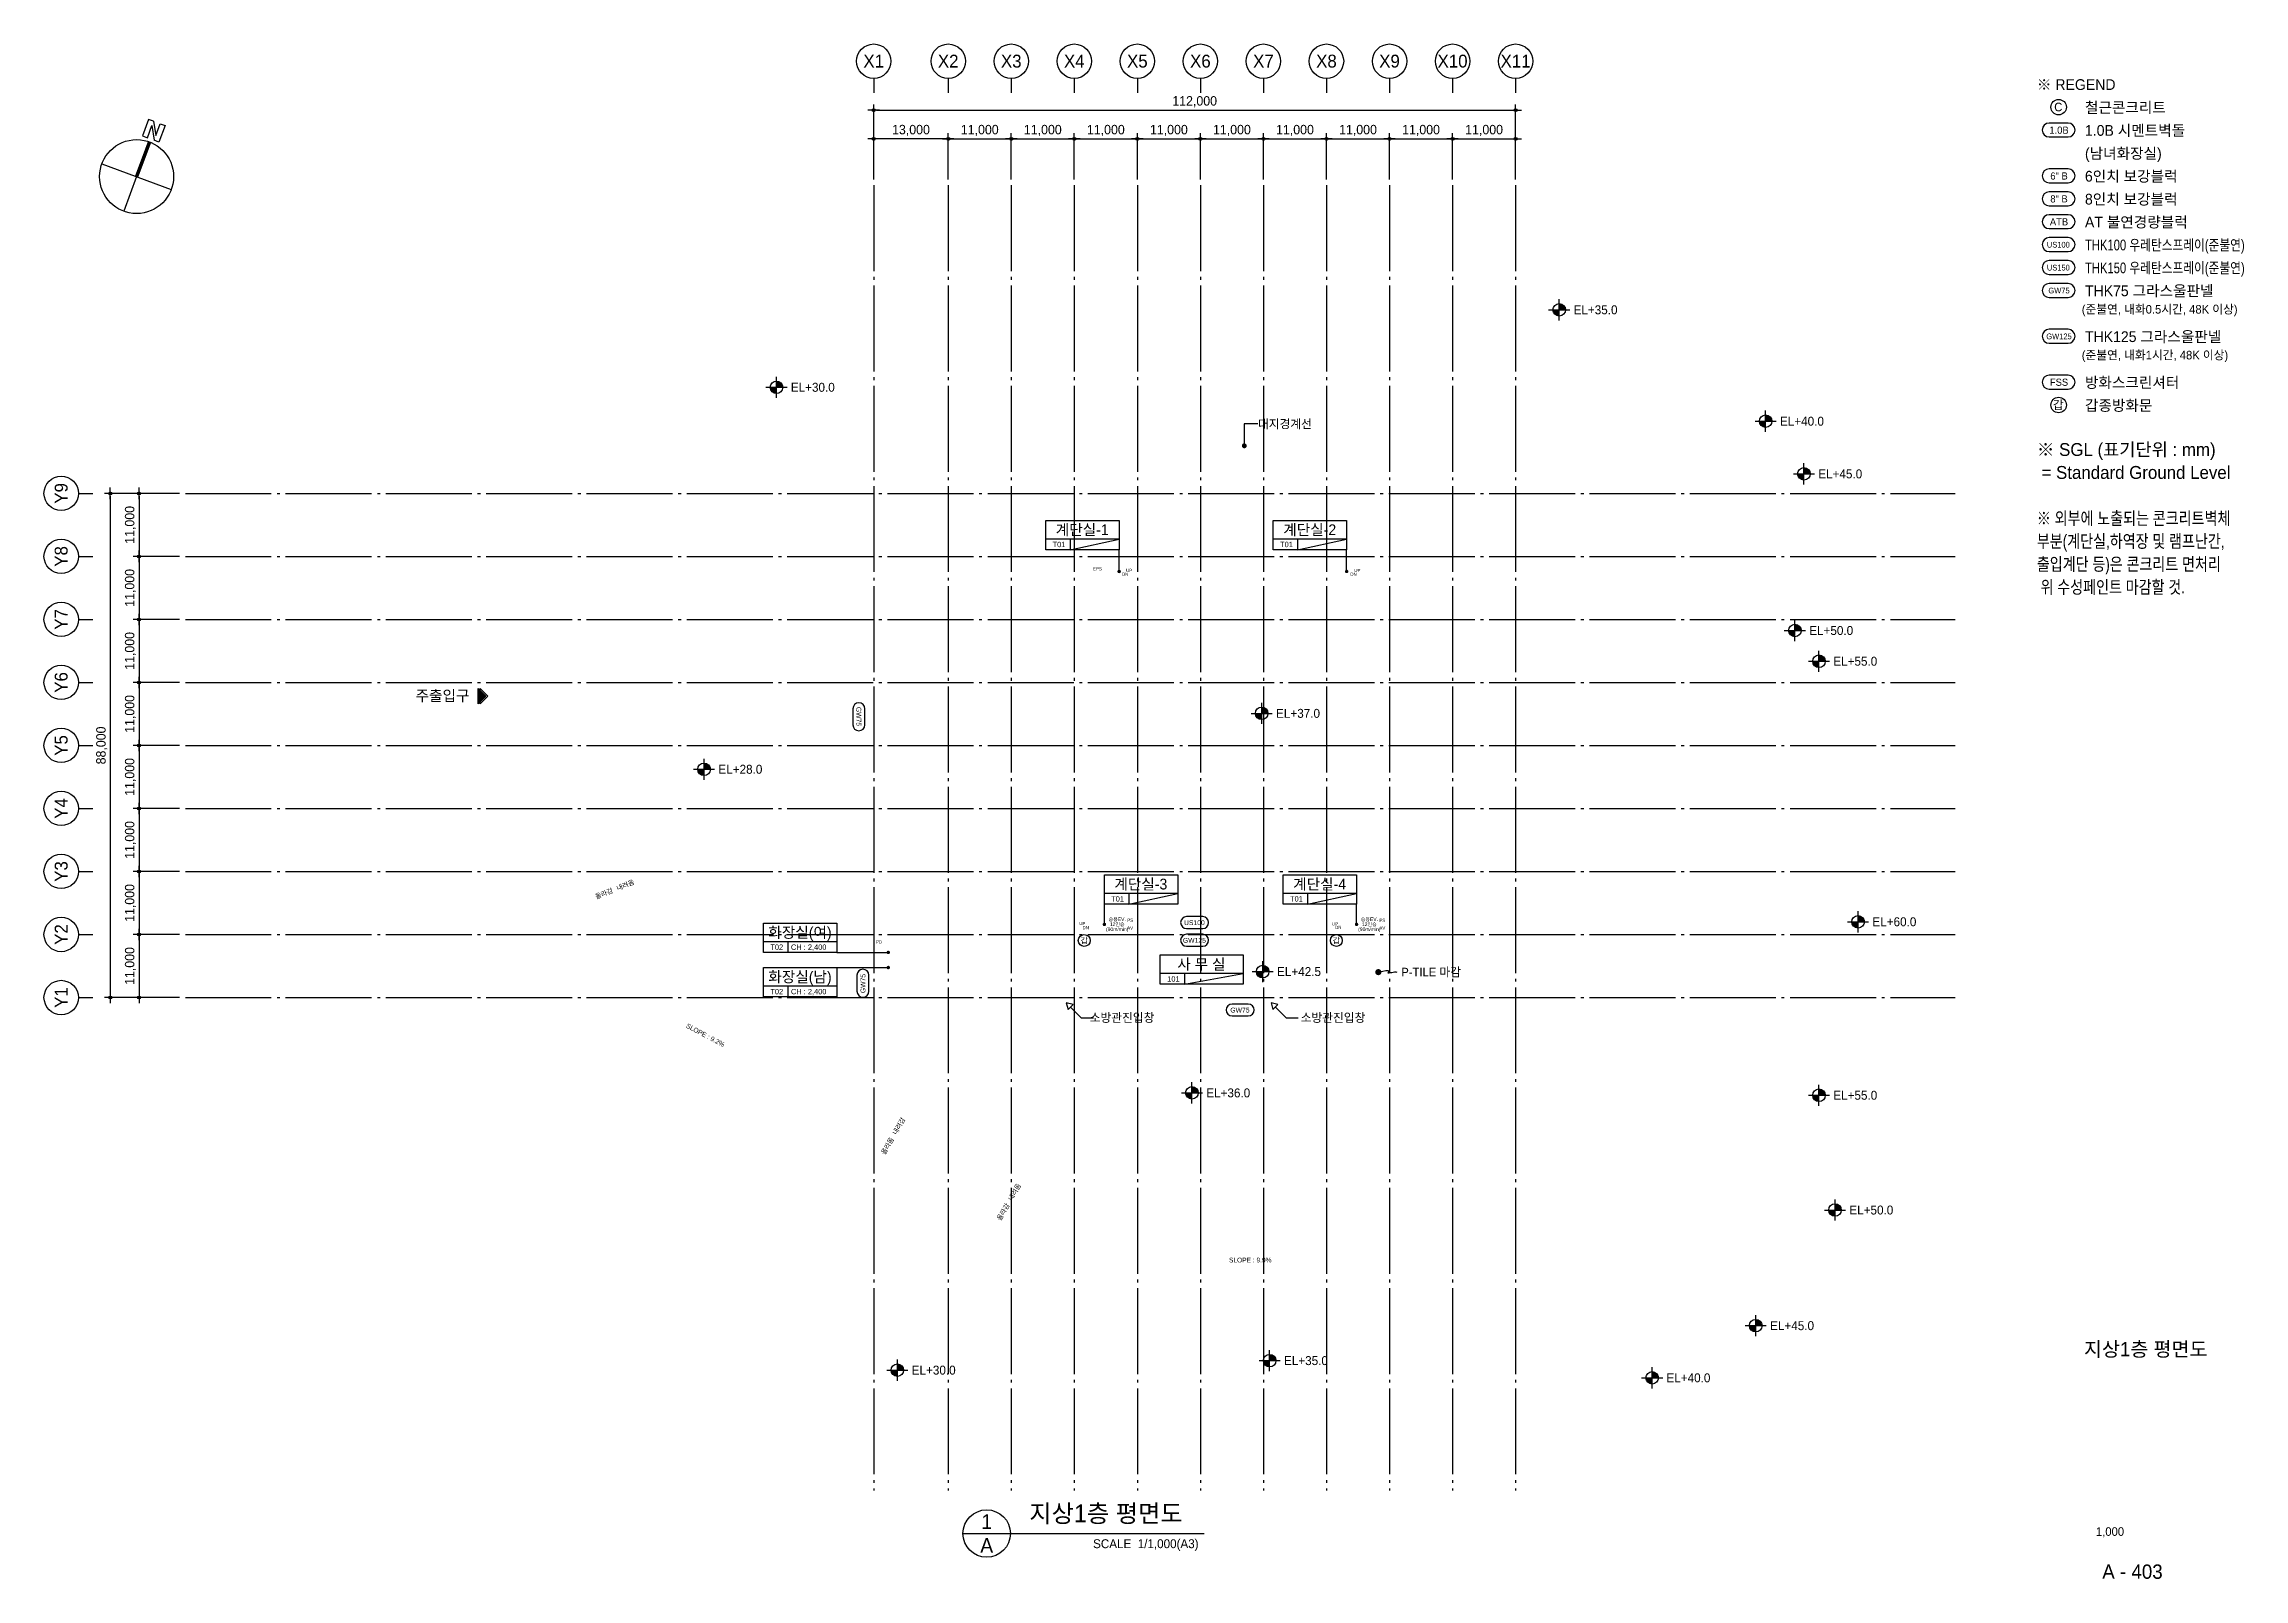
# Model space of a CAD drawing. Header units: millimetres. Extents: x 252735598 to 255219468, y 503852592 to 504847014.
# Drawn here: x 253575598 to 253959468, y 504282078 to 504550014 of the extents above; entities that cross this region are included whole.
import ezdxf
from ezdxf.enums import TextEntityAlignment as Align

# ---------------------------------------------------------------- set-up
doc = ezdxf.new("R2010")
doc.units = ezdxf.units.MM
doc.linetypes.add('CEN', pattern=[35, 30, -2, 1, -2])
for name, color, linetype in [('4A.TEC CEN', 1, 'CEN'), ('4A.TEC DIM', 7, 'Continuous'), ('4A.TEC FORM-TEXT', 3, 'Continuous'), ('4A.TEC TEXT', 7, 'Continuous'), ('4A.TEC TEXT 1', 3, 'Continuous'), ('4A.TEC TEXT 2', 3, 'Continuous'), ('4A.TEC 심볼', 7, 'Continuous'), ('㈜SE&C TEXT', 7, 'Continuous'), ('㈜SE&C TEXT 1', 3, 'Continuous'), ('㈜SE&C 심볼', 7, 'Continuous')]:
    doc.layers.add(name, color=color, linetype=linetype)
doc.styles.add('돋움', font='')
doc.styles.get('돋움').set_extended_font_data('돋움')
doc.dimstyles.new('DIM_600(외부치수)', dxfattribs={"dimscale": 400, "dimtxt": 3.3, "dimasz": 1, "dimexe": 2, "dimexo": 2, "dimgap": 1, "dimtad": 1, "dimdec": 0, "dimdsep": 46, "dimlunit": 6, "dimtxsty": '돋움', "dimblk1": 'DIMDOT', "dimblk2": 'DIMDOT', "dimsah": 1, "dimcen": 2.5, "dimdle": 1.5, "dimclrd": 8, "dimclre": 8, "dimclrt": 3, "dimadec": 0, "dimazin": 0, "dimtfac": 1, "dimtdec": 0, "dimtix": 1, "dimtmove": 2, "dimatfit": 3, "dimldrblk": 'DIMDOT', "dimfxl": 1, "dimtvp": 1, "dimtolj": 1, "dimtzin": 0, "dimarcsym": 0})

msp = doc.modelspace()

# ---------------------------------------------------------------- texts
at = {"layer": '4A.TEC FORM-TEXT', "style": '돋움'}
msp.add_text('A - 403', height=2500, dxfattribs=at).set_placement((253940011.2, 504282113.5, 3333.3), align=Align.CENTER)
at = {"layer": '4A.TEC TEXT', "style": '돋움'}
for s, p in [('대지경계선', (253787421.2, 504483688.1, 3332.9)), ('P-TILE 마감', (253812429.1, 504388009.5)), ('소방관진입창', (253758057.4, 504380060)), ('소방관진입창', (253794870, 504380060))]:
    msp.add_text(s, height=1500, dxfattribs=at).set_placement(p, align=Align.MIDDLE_LEFT)
at = {"layer": '4A.TEC TEXT', "color": 3, "style": '돋움'}
for s, height, p in [('T01', 937.5, (253752701.1, 504462654.3, -1666.7)), ('계단실-1', 1875, (253756754.2, 504465227, -1666.7)), ('T01', 937.5, (253792397, 504462654.3, -1666.7)), ('계단실-2', 1875, (253796450.1, 504465227, -1666.7)), ('계단실-3', 1875, (253766977.4, 504403370.8, 1250)), ('계단실-4', 1875, (253798177.5, 504403370.8, 1250)), ('T01', 937.5, (253762924.3, 504400798.1, 1250)), ('T01', 937.5, (253794124.4, 504400798.1, 1250)), ('화장실(여)', 1875, (253707505.6, 504394939.7, 33344.4)), ('T02', 937.5, (253703452.5, 504392367, 33344.4)), ('사 무 실', 1875, (253777553.7, 504389389.6)), ('화장실(남)', 1875, (253707505.6, 504387183, 33344.4)), ('101', 937.5, (253772667.3, 504386816.9)), ('T02', 937.5, (253703452.5, 504384610.2, 33344.4))]:
    msp.add_text(s, height=height, dxfattribs=at).set_placement(p, align=Align.MIDDLE_CENTER)
at = {"layer": '4A.TEC TEXT', "style": '돋움'}
for s, height, p in [('주출입구', 1875, (253645142.3, 504436262.2, -1666.7)), ('갑', 1036.9, (253757092.3, 504393504.1, 1250)), ('갑', 1036.9, (253801092.3, 504393504.1, 1250))]:
    msp.add_text(s, height=height, dxfattribs=at).set_placement(p, align=Align.MIDDLE_CENTER)
for rotation, p in [(270, (253717764.8, 504432621.3, 5000)), (90, (253718498.5, 504386023.2))]:
    msp.add_text('GW75', height=855.48, rotation=rotation, dxfattribs=at).set_placement(p, align=Align.MIDDLE)
for s, p in [('GW125', (253776328.4, 504393553.4)), ('US100', (253776328.4, 504396647)), ('GW75', (253784273, 504381383.8, -0.4))]:
    msp.add_text(s, height=855.48, dxfattribs=at).set_placement(p, align=Align.MIDDLE)
at = {"layer": '4A.TEC TEXT', "color": 3, "style": '돋움'}
for p in [(253705934.3, 504392367, 33344.4), (253705934.3, 504384610.2, 33344.4)]:
    msp.add_text('CH : 2,400', height=937.5, dxfattribs=at).set_placement(p, align=Align.MIDDLE_LEFT)
at = {"layer": '4A.TEC TEXT 2', "style": '돋움'}
for s, height, p in [('지상1층 평면도', 2500, (253942320, 504320949.1, 3333.3)), ('1,000', 1500, (253936091.3, 504289613.4, 3333.3))]:
    msp.add_text(s, height=height, dxfattribs=at).set_placement(p, align=Align.CENTER)
at = {"layer": '4A.TEC TEXT 2', "color": 3, "style": '돋움'}
msp.add_text('지상1층 평면도', height=3105, dxfattribs=at).set_placement((253747516.7, 504291049.2, 3333.3), align=Align.BOTTOM_LEFT)
for s, p in [('1', (253740087.8, 504292084.2, 3333.3)), ('A', (253740087.8, 504287944.2, 3333.3))]:
    msp.add_text(s, height=2587.5, dxfattribs=at).set_placement(p, align=Align.MIDDLE)
msp.add_text('SCALE  1/1,000(A3)', height=1552.5, dxfattribs=at).set_placement((253777052.2, 504286997.8, 3333.3), align=Align.BOTTOM_RIGHT)
at = {"layer": '㈜SE&C TEXT', "style": '돋움'}
for s, height, rotation, p in [('EPS', 555.56, 359.993476, (253759396.7, 504458407.3, -5000)), ('DN', 555.56, 0.006524, (253764233.5, 504457466.9, -7916.7)), ('UP', 555.56, 0.006524, (253764941.8, 504458128.6, -7916.2)), ('DN', 555.56, 359.993476, (253804092.8, 504457471.9, -7916.7)), ('UP', 555.56, 359.993476, (253804766.6, 504458118, -7916.7)), ('UP', 555.56, 359.993476, (253756773.6, 504396498.3, -5000)), ('DN', 555.56, 359.993476, (253757362, 504395770.7, -5000)), ('(90m/min)', 625, 0.006524, (253762856.1, 504395488.8, -9166.7)), ('승용EV.', 625, 0.006524, (253762856.1, 504397238.8, -9166.7)), ('12인승', 625, 0.006524, (253762856.1, 504396363.8, -9166.7)), ('AV', 555.56, 359.993476, (253765119.2, 504395702.3, -2916.7)), ('PS', 555.56, 359.993476, (253765119.2, 504397064.8, -5000)), ('UP', 555.56, 359.993476, (253800864.7, 504396437.5, -5000)), ('DN', 555.56, 359.993476, (253801441.6, 504395817.1, -5000)), ('(90m/min)', 625, 0.006524, (253806856.1, 504395488.8, -9166.7)), ('승용EV.', 625, 0.006524, (253806856.1, 504397238.8, -9166.7)), ('12인승', 625, 0.006524, (253806856.1, 504396363.8, -9166.7)), ('AV', 555.56, 359.993476, (253809119.2, 504395702.3, -2916.7)), ('PS', 555.56, 359.993476, (253809119.2, 504397064.8, -5000)), ('PD', 555.56, 359.993476, (253721294.2, 504393277.3, 48229.1))]:
    msp.add_text(s, height=height, rotation=rotation, dxfattribs=at).set_placement(p, align=Align.MIDDLE_CENTER)
at = {"layer": '㈜SE&C TEXT 1', "style": '돋움'}
for s, height, rotation, p in [('올라감', 833.33, 21.657146, (253673320, 504401730)), ('내려옴', 833.33, 21.657146, (253677037.6, 504403206.2, -1666.7)), ('SLOPE : 9.2%', 833.333, 332, (253691007.6, 504377002.1, -0.4)), ('내려감', 833.33, 60.173414, (253724753.6, 504361143.6, -6667.1)), ('올라옴', 833.33, 60.173414, (253722769.7, 504357670.3, -5000.4)), ('내려옴', 833.33, 60.173414, (253744943.9, 504349633.4, -1666.7)), ('올라감', 833.33, 60.173414, (253742960, 504346160))]:
    msp.add_text(s, height=height, rotation=rotation, dxfattribs=at).set_placement(p, align=Align.MIDDLE_CENTER)
msp.add_text('SLOPE : 9.9%', height=833.333, dxfattribs=at).set_placement((253786073.4, 504337751.3, -5000.4), align=Align.MIDDLE_CENTER)

# ---------------------------------------------------------------- blocks, each defined once
blk = doc.blocks.new('a4w')
at = {"layer": '4A.TEC 심볼'}
for points in [[(-19898, 7460444), (-21873, 7460444, 1), (-21873, 7458989), (-19898, 7458989, 1)], [(-19898, 7455644), (-21873, 7455644, 1), (-21873, 7454189), (-19898, 7454189, 1)], [(-19898, 7453244), (-21873, 7453244, 1), (-21873, 7451789), (-19898, 7451789, 1)], [(-19898, 7450844), (-21873, 7450844, 1), (-21873, 7449389), (-19898, 7449389, 1)], [(-19898, 7448444), (-21873, 7448444, 1), (-21873, 7446989), (-19898, 7446989, 1)], [(-19898, 7446044), (-21873, 7446044, 1), (-21873, 7444589), (-19898, 7444589, 1)], [(-19898, 7443644), (-21873, 7443644, 1), (-21873, 7442189), (-19898, 7442189, 1)], [(-19898, 7438844), (-21873, 7438844, 1), (-21873, 7437389), (-19898, 7437389, 1)], [(-19898, 7434044), (-21873, 7434044, 1), (-21873, 7432589), (-19898, 7432589, 1)]]:
    blk.add_lwpolyline(points, format="xyb", close=True, dxfattribs=at)
for centre in [(-20886, 7462116), (-20886, 7430916)]:
    blk.add_circle(centre, 808, dxfattribs=at)
at = {"layer": '4A.TEC TEXT', "style": '돋움'}
for s, p in [('C', (-20923, 7462128)), ('갑', (-20923, 7430928))]:
    blk.add_text(s, height=900, dxfattribs=at).set_placement(p, align=Align.MIDDLE_CENTER)
for s, height, p in [('1.0B', 750, (-20845, 7459705)), ('6" B', 750, (-20845, 7454905)), ('8" B', 750, (-20845, 7452505)), ('ATB', 750, (-20845, 7450105)), ('US100', 600, (-20916, 7447705)), ('US150', 600, (-20916, 7445305)), ('GW75', 600, (-20845, 7442905)), ('GW125', 600, (-20845, 7438105)), ('FSS', 750, (-20845, 7433305))]:
    blk.add_text(s, height=height, dxfattribs=at).set_placement(p, align=Align.MIDDLE)
at = {"layer": '4A.TEC TEXT 2', "color": 3, "style": '돋움'}
for s, height, p in [('※ REGEND', 1125, (-23170, 7463576)), ('철근콘크리트', 1125, (-18130, 7461176)), ('1.0B 시멘트벽돌', 1125, (-18130, 7458776)), ('(남녀화장실)', 1125, (-18130, 7456376)), ('6인치 보강블럭', 1125, (-18130, 7453976)), ('8인치 보강블럭', 1125, (-18130, 7451576)), ('AT 불연경량블럭', 1125, (-18130, 7449176)), ('THK75 그라스울판넬', 1125, (-18130, 7441976)), ('(준불연, 내화0.5시간, 48K 이상)', 900, (-18466, 7440222)), ('THK125 그라스울판넬', 1125, (-18130, 7437176)), ('(준불연, 내화1시간, 48K 이상)', 900, (-18466, 7435422)), ('방화스크린셔터', 1125, (-18130, 7432376)), ('갑종방화문', 1125, (-18130, 7429976)), ('※ SGL (표기단위 : mm)', 1350, (-23170, 7425176)), (' = Standard Ground Level', 1350, (-23170, 7422776))]:
    blk.add_text(s, height=height, dxfattribs=at).set_placement(p, align=Align.BOTTOM_LEFT)
at = {"layer": '4A.TEC TEXT 2', "color": 3, "style": '돋움', "width": 0.8}
for s, height, p in [('THK100 우레탄스프레이(준불연)', 1125, (-18130, 7446776)), ('THK150 우레탄스프레이(준불연)', 1125, (-18130, 7444376)), ('※ 외부에 노출되는 콘크리트벽체', 1350, (-23170, 7417976)), ('부분(계단실,하역장 및 램프난간,', 1350, (-23170, 7415576)), ('출입계단 등)은 콘크리트 면처리', 1350, (-23170, 7413176)), (' 위 수성페인트 마감할 것.', 1350, (-23170, 7410776))]:
    blk.add_text(s, height=height, dxfattribs=at).set_placement(p, align=Align.BOTTOM_LEFT)
blk = doc.blocks.new('DIMDOT')
at = {"color": 0}
blk.add_line((-2, 0), (2, 0), dxfattribs=at)
for radius in [0.5, 0.25]:
    blk.add_circle((0, 0), radius, dxfattribs=at)
blk = doc.blocks.new('*D94')
at = {"layer": '4A.TEC DIM', "color": 8, "lineweight": -2, "transparency": 16777216}
for p, q in [((169308, -38163), (169308, -25069)), ((169808, -26069), (280808, -26069)), ((281308, -38163), (281308, -25069))]:
    blk.add_line(p, q, dxfattribs=at)
at = {"layer": 'Defpoints', "color": 0, "transparency": 16777216}
for p in [(281308, -26069), (169308, -39163), (281308, -39163)]:
    blk.add_point(p, dxfattribs=at)
at = {"layer": '4A.TEC DIM', "color": 8, "lineweight": -2, "transparency": 16777216, "xscale": 500, "yscale": 500, "zscale": 500, "rotation": 180}
blk.add_blockref('DIMDOT', (169308, -26069), dxfattribs=at)
at = {"layer": '4A.TEC DIM', "color": 8, "lineweight": -2, "transparency": 16777216, "xscale": 500, "yscale": 500, "zscale": 500}
blk.add_blockref('DIMDOT', (281308, -26069), dxfattribs=at)
at = {"layer": '4A.TEC DIM', "color": 3, "transparency": 16777216, "insert": (225308, -24584), "char_height": 1650, "attachment_point": 5, "style": '돋움'}
blk.add_mtext('\\A1;112,000', dxfattribs=at)
blk = doc.blocks.new('ccs122')
at = {"layer": '4A.TEC 심볼'}
blk.add_line((0, 8), (0, 3), dxfattribs=at)
blk.add_circle((0, 14), 6, dxfattribs=at)
at = {"layer": '4A.TEC TEXT 2', "color": 3, "style": '돋움'}
blk.add_attdef('NO', text='', height=4.5, dxfattribs=at).set_placement((-0.01, 14.02), align=Align.MIDDLE_CENTER)
blk = doc.blocks.new('*D95')
at = {"layer": '4A.TEC DIM', "color": 8, "lineweight": -2, "transparency": 16777216}
for p, q in [((48195, -103937), (40113, -103937)), ((41113, -104437), (41113, -114437)), ((48195, -114937), (40113, -114937))]:
    blk.add_line(p, q, dxfattribs=at)
at = {"layer": 'Defpoints', "color": 0, "transparency": 16777216}
for p in [(49195, -103937), (41113, -114937), (49195, -114937)]:
    blk.add_point(p, dxfattribs=at)
at = {"layer": '4A.TEC DIM', "color": 8, "lineweight": -2, "transparency": 16777216, "xscale": 500, "yscale": 500, "zscale": 500}
for p, rotation in [((41113, -103937), 90), ((41113, -114937), 270)]:
    blk.add_blockref('DIMDOT', p, dxfattribs=dict(at, rotation=rotation))
at = {"layer": '4A.TEC DIM', "color": 3, "transparency": 16777216, "insert": (39628, -109437), "char_height": 1650, "attachment_point": 5, "rotation": 90, "style": '돋움'}
blk.add_mtext('\\A1;11,000', dxfattribs=at)
blk = doc.blocks.new('*D96')
at = {"layer": '4A.TEC DIM', "color": 8, "lineweight": -2, "transparency": 16777216}
for p, q in [((48195, -92937), (35100, -92937)), ((36100, -93437), (36100, -180437)), ((48195, -180937), (35100, -180937))]:
    blk.add_line(p, q, dxfattribs=at)
at = {"layer": 'Defpoints', "color": 0, "transparency": 16777216}
for p in [(49195, -92937), (36100, -180937), (49195, -180937)]:
    blk.add_point(p, dxfattribs=at)
at = {"layer": '4A.TEC DIM', "color": 8, "lineweight": -2, "transparency": 16777216, "xscale": 500, "yscale": 500, "zscale": 500}
for p, rotation in [((36100, -92937), 90), ((36100, -180937), 270)]:
    blk.add_blockref('DIMDOT', p, dxfattribs=dict(at, rotation=rotation))
at = {"layer": '4A.TEC DIM', "color": 3, "transparency": 16777216, "insert": (34615, -136937), "char_height": 1650, "attachment_point": 5, "rotation": 90, "style": '돋움'}
blk.add_mtext('\\A1;88,000', dxfattribs=at)
blk = doc.blocks.new('*D97')
at = {"layer": '4A.TEC DIM', "color": 8, "lineweight": -2, "transparency": 16777216}
for p, q in [((48195, -169937), (40113, -169937)), ((41113, -170437), (41113, -180437)), ((48195, -180937), (40113, -180937))]:
    blk.add_line(p, q, dxfattribs=at)
at = {"layer": 'Defpoints', "color": 0, "transparency": 16777216}
for p in [(49195, -169937), (41113, -180937), (49195, -180937)]:
    blk.add_point(p, dxfattribs=at)
at = {"layer": '4A.TEC DIM', "color": 8, "lineweight": -2, "transparency": 16777216, "xscale": 500, "yscale": 500, "zscale": 500}
for p, rotation in [((41113, -169937), 90), ((41113, -180937), 270)]:
    blk.add_blockref('DIMDOT', p, dxfattribs=dict(at, rotation=rotation))
at = {"layer": '4A.TEC DIM', "color": 3, "transparency": 16777216, "insert": (39628, -175437), "char_height": 1650, "attachment_point": 5, "rotation": 90, "style": '돋움'}
blk.add_mtext('\\A1;11,000', dxfattribs=at)
blk = doc.blocks.new('*D98')
at = {"layer": '4A.TEC DIM', "color": 8, "lineweight": -2, "transparency": 16777216}
for p, q in [((48195, -158937), (40113, -158937)), ((41113, -159437), (41113, -169437)), ((48195, -169937), (40113, -169937))]:
    blk.add_line(p, q, dxfattribs=at)
at = {"layer": 'Defpoints', "color": 0, "transparency": 16777216}
for p in [(49195, -158937), (41113, -169937), (49195, -169937)]:
    blk.add_point(p, dxfattribs=at)
at = {"layer": '4A.TEC DIM', "color": 8, "lineweight": -2, "transparency": 16777216, "xscale": 500, "yscale": 500, "zscale": 500}
for p, rotation in [((41113, -158937), 90), ((41113, -169937), 270)]:
    blk.add_blockref('DIMDOT', p, dxfattribs=dict(at, rotation=rotation))
at = {"layer": '4A.TEC DIM', "color": 3, "transparency": 16777216, "insert": (39628, -164437), "char_height": 1650, "attachment_point": 5, "rotation": 90, "style": '돋움'}
blk.add_mtext('\\A1;11,000', dxfattribs=at)
blk = doc.blocks.new('*D99')
at = {"layer": '4A.TEC DIM', "color": 8, "lineweight": -2, "transparency": 16777216}
for p, q in [((48195, -147937), (40113, -147937)), ((41113, -148437), (41113, -158437)), ((48195, -158937), (40113, -158937))]:
    blk.add_line(p, q, dxfattribs=at)
at = {"layer": 'Defpoints', "color": 0, "transparency": 16777216}
for p in [(49195, -147937), (41113, -158937), (49195, -158937)]:
    blk.add_point(p, dxfattribs=at)
at = {"layer": '4A.TEC DIM', "color": 8, "lineweight": -2, "transparency": 16777216, "xscale": 500, "yscale": 500, "zscale": 500}
for p, rotation in [((41113, -147937), 90), ((41113, -158937), 270)]:
    blk.add_blockref('DIMDOT', p, dxfattribs=dict(at, rotation=rotation))
at = {"layer": '4A.TEC DIM', "color": 3, "transparency": 16777216, "insert": (39628, -153437), "char_height": 1650, "attachment_point": 5, "rotation": 90, "style": '돋움'}
blk.add_mtext('\\A1;11,000', dxfattribs=at)
blk = doc.blocks.new('*D100')
at = {"layer": '4A.TEC DIM', "color": 8, "lineweight": -2, "transparency": 16777216}
for p, q in [((48195, -136937), (40113, -136937)), ((41113, -137437), (41113, -147437)), ((48195, -147937), (40113, -147937))]:
    blk.add_line(p, q, dxfattribs=at)
at = {"layer": 'Defpoints', "color": 0, "transparency": 16777216}
for p in [(49195, -136937), (41113, -147937), (49195, -147937)]:
    blk.add_point(p, dxfattribs=at)
at = {"layer": '4A.TEC DIM', "color": 8, "lineweight": -2, "transparency": 16777216, "xscale": 500, "yscale": 500, "zscale": 500}
for p, rotation in [((41113, -136937), 90), ((41113, -147937), 270)]:
    blk.add_blockref('DIMDOT', p, dxfattribs=dict(at, rotation=rotation))
at = {"layer": '4A.TEC DIM', "color": 3, "transparency": 16777216, "insert": (39628, -142437), "char_height": 1650, "attachment_point": 5, "rotation": 90, "style": '돋움'}
blk.add_mtext('\\A1;11,000', dxfattribs=at)
blk = doc.blocks.new('*D101')
at = {"layer": '4A.TEC DIM', "color": 8, "lineweight": -2, "transparency": 16777216}
for p, q in [((48195, -125937), (40113, -125937)), ((41113, -126437), (41113, -136437)), ((48195, -136937), (40113, -136937))]:
    blk.add_line(p, q, dxfattribs=at)
at = {"layer": 'Defpoints', "color": 0, "transparency": 16777216}
for p in [(49195, -125937), (41113, -136937), (49195, -136937)]:
    blk.add_point(p, dxfattribs=at)
at = {"layer": '4A.TEC DIM', "color": 8, "lineweight": -2, "transparency": 16777216, "xscale": 500, "yscale": 500, "zscale": 500}
for p, rotation in [((41113, -125937), 90), ((41113, -136937), 270)]:
    blk.add_blockref('DIMDOT', p, dxfattribs=dict(at, rotation=rotation))
at = {"layer": '4A.TEC DIM', "color": 3, "transparency": 16777216, "insert": (39628, -131437), "char_height": 1650, "attachment_point": 5, "rotation": 90, "style": '돋움'}
blk.add_mtext('\\A1;11,000', dxfattribs=at)
blk = doc.blocks.new('*D102')
at = {"layer": '4A.TEC DIM', "color": 8, "lineweight": -2, "transparency": 16777216}
for p, q in [((48195, -114937), (40113, -114937)), ((41113, -115437), (41113, -125437)), ((48195, -125937), (40113, -125937))]:
    blk.add_line(p, q, dxfattribs=at)
at = {"layer": 'Defpoints', "color": 0, "transparency": 16777216}
for p in [(49195, -114937), (41113, -125937), (49195, -125937)]:
    blk.add_point(p, dxfattribs=at)
at = {"layer": '4A.TEC DIM', "color": 8, "lineweight": -2, "transparency": 16777216, "xscale": 500, "yscale": 500, "zscale": 500}
for p, rotation in [((41113, -114937), 90), ((41113, -125937), 270)]:
    blk.add_blockref('DIMDOT', p, dxfattribs=dict(at, rotation=rotation))
at = {"layer": '4A.TEC DIM', "color": 3, "transparency": 16777216, "insert": (39628, -120437), "char_height": 1650, "attachment_point": 5, "rotation": 90, "style": '돋움'}
blk.add_mtext('\\A1;11,000', dxfattribs=at)
blk = doc.blocks.new('*D103')
at = {"layer": '4A.TEC DIM', "color": 8, "lineweight": -2, "transparency": 16777216}
for p, q in [((169308, -38163), (169308, -30082)), ((182308, -38163), (182308, -30082)), ((181808, -31082), (169808, -31082))]:
    blk.add_line(p, q, dxfattribs=at)
at = {"layer": 'Defpoints', "color": 0, "transparency": 16777216}
for p in [(169308, -31082), (169308, -39163), (182308, -39163)]:
    blk.add_point(p, dxfattribs=at)
at = {"layer": '4A.TEC DIM', "color": 8, "lineweight": -2, "transparency": 16777216, "xscale": 500, "yscale": 500, "zscale": 500, "rotation": 180}
blk.add_blockref('DIMDOT', (169308, -31082), dxfattribs=at)
at = {"layer": '4A.TEC DIM', "color": 8, "lineweight": -2, "transparency": 16777216, "xscale": 500, "yscale": 500, "zscale": 500}
blk.add_blockref('DIMDOT', (182308, -31082), dxfattribs=at)
at = {"layer": '4A.TEC DIM', "color": 3, "transparency": 16777216, "insert": (175808, -29597), "char_height": 1650, "attachment_point": 5, "style": '돋움'}
blk.add_mtext('\\A1;13,000', dxfattribs=at)
blk = doc.blocks.new('*D104')
at = {"layer": '4A.TEC DIM', "color": 8, "lineweight": -2, "transparency": 16777216}
for p, q in [((48195, -92937), (40113, -92937)), ((41113, -93437), (41113, -103437)), ((48195, -103937), (40113, -103937))]:
    blk.add_line(p, q, dxfattribs=at)
at = {"layer": 'Defpoints', "color": 0, "transparency": 16777216}
for p in [(49195, -92937), (41113, -103937), (49195, -103937)]:
    blk.add_point(p, dxfattribs=at)
at = {"layer": '4A.TEC DIM', "color": 8, "lineweight": -2, "transparency": 16777216, "xscale": 500, "yscale": 500, "zscale": 500}
for p, rotation in [((41113, -92937), 90), ((41113, -103937), 270)]:
    blk.add_blockref('DIMDOT', p, dxfattribs=dict(at, rotation=rotation))
at = {"layer": '4A.TEC DIM', "color": 3, "transparency": 16777216, "insert": (39628, -98437), "char_height": 1650, "attachment_point": 5, "rotation": 90, "style": '돋움'}
blk.add_mtext('\\A1;11,000', dxfattribs=at)
blk = doc.blocks.new('*D105')
at = {"layer": '4A.TEC DIM', "color": 8, "lineweight": -2, "transparency": 16777216}
for p, q in [((270308, -38163), (270308, -30082)), ((281308, -38163), (281308, -30082)), ((270808, -31082), (280808, -31082))]:
    blk.add_line(p, q, dxfattribs=at)
at = {"layer": 'Defpoints', "color": 0, "transparency": 16777216}
for p in [(281308, -31082), (270308, -39163), (281308, -39163)]:
    blk.add_point(p, dxfattribs=at)
at = {"layer": '4A.TEC DIM', "color": 8, "lineweight": -2, "transparency": 16777216, "xscale": 500, "yscale": 500, "zscale": 500, "rotation": 180}
blk.add_blockref('DIMDOT', (270308, -31082), dxfattribs=at)
at = {"layer": '4A.TEC DIM', "color": 8, "lineweight": -2, "transparency": 16777216, "xscale": 500, "yscale": 500, "zscale": 500}
blk.add_blockref('DIMDOT', (281308, -31082), dxfattribs=at)
at = {"layer": '4A.TEC DIM', "color": 3, "transparency": 16777216, "insert": (275808, -29597), "char_height": 1650, "attachment_point": 5, "style": '돋움'}
blk.add_mtext('\\A1;11,000', dxfattribs=at)
blk = doc.blocks.new('*D106')
at = {"layer": '4A.TEC DIM', "color": 8, "lineweight": -2, "transparency": 16777216}
for p, q in [((259308, -38163), (259308, -30082)), ((270308, -38163), (270308, -30082)), ((259808, -31082), (269808, -31082))]:
    blk.add_line(p, q, dxfattribs=at)
at = {"layer": 'Defpoints', "color": 0, "transparency": 16777216}
for p in [(270308, -31082), (259308, -39163), (270308, -39163)]:
    blk.add_point(p, dxfattribs=at)
at = {"layer": '4A.TEC DIM', "color": 8, "lineweight": -2, "transparency": 16777216, "xscale": 500, "yscale": 500, "zscale": 500, "rotation": 180}
blk.add_blockref('DIMDOT', (259308, -31082), dxfattribs=at)
at = {"layer": '4A.TEC DIM', "color": 8, "lineweight": -2, "transparency": 16777216, "xscale": 500, "yscale": 500, "zscale": 500}
blk.add_blockref('DIMDOT', (270308, -31082), dxfattribs=at)
at = {"layer": '4A.TEC DIM', "color": 3, "transparency": 16777216, "insert": (264808, -29597), "char_height": 1650, "attachment_point": 5, "style": '돋움'}
blk.add_mtext('\\A1;11,000', dxfattribs=at)
blk = doc.blocks.new('*D107')
at = {"layer": '4A.TEC DIM', "color": 8, "lineweight": -2, "transparency": 16777216}
for p, q in [((248308, -38163), (248308, -30082)), ((259308, -38163), (259308, -30082)), ((248808, -31082), (258808, -31082))]:
    blk.add_line(p, q, dxfattribs=at)
at = {"layer": 'Defpoints', "color": 0, "transparency": 16777216}
for p in [(259308, -31082), (248308, -39163), (259308, -39163)]:
    blk.add_point(p, dxfattribs=at)
at = {"layer": '4A.TEC DIM', "color": 8, "lineweight": -2, "transparency": 16777216, "xscale": 500, "yscale": 500, "zscale": 500, "rotation": 180}
blk.add_blockref('DIMDOT', (248308, -31082), dxfattribs=at)
at = {"layer": '4A.TEC DIM', "color": 8, "lineweight": -2, "transparency": 16777216, "xscale": 500, "yscale": 500, "zscale": 500}
blk.add_blockref('DIMDOT', (259308, -31082), dxfattribs=at)
at = {"layer": '4A.TEC DIM', "color": 3, "transparency": 16777216, "insert": (253808, -29597), "char_height": 1650, "attachment_point": 5, "style": '돋움'}
blk.add_mtext('\\A1;11,000', dxfattribs=at)
blk = doc.blocks.new('*D108')
at = {"layer": '4A.TEC DIM', "color": 8, "lineweight": -2, "transparency": 16777216}
for p, q in [((237308, -38163), (237308, -30082)), ((248308, -38163), (248308, -30082)), ((237808, -31082), (247808, -31082))]:
    blk.add_line(p, q, dxfattribs=at)
at = {"layer": 'Defpoints', "color": 0, "transparency": 16777216}
for p in [(248308, -31082), (237308, -39163), (248308, -39163)]:
    blk.add_point(p, dxfattribs=at)
at = {"layer": '4A.TEC DIM', "color": 8, "lineweight": -2, "transparency": 16777216, "xscale": 500, "yscale": 500, "zscale": 500, "rotation": 180}
blk.add_blockref('DIMDOT', (237308, -31082), dxfattribs=at)
at = {"layer": '4A.TEC DIM', "color": 8, "lineweight": -2, "transparency": 16777216, "xscale": 500, "yscale": 500, "zscale": 500}
blk.add_blockref('DIMDOT', (248308, -31082), dxfattribs=at)
at = {"layer": '4A.TEC DIM', "color": 3, "transparency": 16777216, "insert": (242808, -29597), "char_height": 1650, "attachment_point": 5, "style": '돋움'}
blk.add_mtext('\\A1;11,000', dxfattribs=at)
blk = doc.blocks.new('*D109')
at = {"layer": '4A.TEC DIM', "color": 8, "lineweight": -2, "transparency": 16777216}
for p, q in [((226308, -38163), (226308, -30082)), ((237308, -38163), (237308, -30082)), ((226808, -31082), (236808, -31082))]:
    blk.add_line(p, q, dxfattribs=at)
at = {"layer": 'Defpoints', "color": 0, "transparency": 16777216}
for p in [(237308, -31082), (226308, -39163), (237308, -39163)]:
    blk.add_point(p, dxfattribs=at)
at = {"layer": '4A.TEC DIM', "color": 8, "lineweight": -2, "transparency": 16777216, "xscale": 500, "yscale": 500, "zscale": 500, "rotation": 180}
blk.add_blockref('DIMDOT', (226308, -31082), dxfattribs=at)
at = {"layer": '4A.TEC DIM', "color": 8, "lineweight": -2, "transparency": 16777216, "xscale": 500, "yscale": 500, "zscale": 500}
blk.add_blockref('DIMDOT', (237308, -31082), dxfattribs=at)
at = {"layer": '4A.TEC DIM', "color": 3, "transparency": 16777216, "insert": (231808, -29597), "char_height": 1650, "attachment_point": 5, "style": '돋움'}
blk.add_mtext('\\A1;11,000', dxfattribs=at)
blk = doc.blocks.new('*D110')
at = {"layer": '4A.TEC DIM', "color": 8, "lineweight": -2, "transparency": 16777216}
for p, q in [((215308, -38163), (215308, -30082)), ((226308, -38163), (226308, -30082)), ((215808, -31082), (225808, -31082))]:
    blk.add_line(p, q, dxfattribs=at)
at = {"layer": 'Defpoints', "color": 0, "transparency": 16777216}
for p in [(226308, -31082), (215308, -39163), (226308, -39163)]:
    blk.add_point(p, dxfattribs=at)
at = {"layer": '4A.TEC DIM', "color": 8, "lineweight": -2, "transparency": 16777216, "xscale": 500, "yscale": 500, "zscale": 500, "rotation": 180}
blk.add_blockref('DIMDOT', (215308, -31082), dxfattribs=at)
at = {"layer": '4A.TEC DIM', "color": 8, "lineweight": -2, "transparency": 16777216, "xscale": 500, "yscale": 500, "zscale": 500}
blk.add_blockref('DIMDOT', (226308, -31082), dxfattribs=at)
at = {"layer": '4A.TEC DIM', "color": 3, "transparency": 16777216, "insert": (220808, -29597), "char_height": 1650, "attachment_point": 5, "style": '돋움'}
blk.add_mtext('\\A1;11,000', dxfattribs=at)
blk = doc.blocks.new('*D111')
at = {"layer": '4A.TEC DIM', "color": 8, "lineweight": -2, "transparency": 16777216}
for p, q in [((204308, -38163), (204308, -30082)), ((215308, -38163), (215308, -30082)), ((204808, -31082), (214808, -31082))]:
    blk.add_line(p, q, dxfattribs=at)
at = {"layer": 'Defpoints', "color": 0, "transparency": 16777216}
for p in [(215308, -31082), (204308, -39163), (215308, -39163)]:
    blk.add_point(p, dxfattribs=at)
at = {"layer": '4A.TEC DIM', "color": 8, "lineweight": -2, "transparency": 16777216, "xscale": 500, "yscale": 500, "zscale": 500, "rotation": 180}
blk.add_blockref('DIMDOT', (204308, -31082), dxfattribs=at)
at = {"layer": '4A.TEC DIM', "color": 8, "lineweight": -2, "transparency": 16777216, "xscale": 500, "yscale": 500, "zscale": 500}
blk.add_blockref('DIMDOT', (215308, -31082), dxfattribs=at)
at = {"layer": '4A.TEC DIM', "color": 3, "transparency": 16777216, "insert": (209808, -29597), "char_height": 1650, "attachment_point": 5, "style": '돋움'}
blk.add_mtext('\\A1;11,000', dxfattribs=at)
blk = doc.blocks.new('*D112')
at = {"layer": '4A.TEC DIM', "color": 8, "lineweight": -2, "transparency": 16777216}
for p, q in [((193308, -38163), (193308, -30082)), ((204308, -38163), (204308, -30082)), ((193808, -31082), (203808, -31082))]:
    blk.add_line(p, q, dxfattribs=at)
at = {"layer": 'Defpoints', "color": 0, "transparency": 16777216}
for p in [(204308, -31082), (193308, -39163), (204308, -39163)]:
    blk.add_point(p, dxfattribs=at)
at = {"layer": '4A.TEC DIM', "color": 8, "lineweight": -2, "transparency": 16777216, "xscale": 500, "yscale": 500, "zscale": 500, "rotation": 180}
blk.add_blockref('DIMDOT', (193308, -31082), dxfattribs=at)
at = {"layer": '4A.TEC DIM', "color": 8, "lineweight": -2, "transparency": 16777216, "xscale": 500, "yscale": 500, "zscale": 500}
blk.add_blockref('DIMDOT', (204308, -31082), dxfattribs=at)
at = {"layer": '4A.TEC DIM', "color": 3, "transparency": 16777216, "insert": (198808, -29597), "char_height": 1650, "attachment_point": 5, "style": '돋움'}
blk.add_mtext('\\A1;11,000', dxfattribs=at)
blk = doc.blocks.new('*D113')
at = {"layer": '4A.TEC DIM', "color": 8, "lineweight": -2, "transparency": 16777216}
for p, q in [((182308, -38163), (182308, -30082)), ((193308, -38163), (193308, -30082)), ((182808, -31082), (192808, -31082))]:
    blk.add_line(p, q, dxfattribs=at)
at = {"layer": 'Defpoints', "color": 0, "transparency": 16777216}
for p in [(193308, -31082), (182308, -39163), (193308, -39163)]:
    blk.add_point(p, dxfattribs=at)
at = {"layer": '4A.TEC DIM', "color": 8, "lineweight": -2, "transparency": 16777216, "xscale": 500, "yscale": 500, "zscale": 500, "rotation": 180}
blk.add_blockref('DIMDOT', (182308, -31082), dxfattribs=at)
at = {"layer": '4A.TEC DIM', "color": 8, "lineweight": -2, "transparency": 16777216, "xscale": 500, "yscale": 500, "zscale": 500}
blk.add_blockref('DIMDOT', (193308, -31082), dxfattribs=at)
at = {"layer": '4A.TEC DIM', "color": 3, "transparency": 16777216, "insert": (187808, -29597), "char_height": 1650, "attachment_point": 5, "style": '돋움'}
blk.add_mtext('\\A1;11,000', dxfattribs=at)
blk = doc.blocks.new('FL-LEVEL1')
at = {"layer": '4A.TEC 심볼', "linetype": 'ByBlock'}
h = blk.add_hatch(color=256, dxfattribs=at)
h.paths.add_polyline_path([(295, 175), (295, 0), (470, 0, 0.414214)])
h.paths.add_polyline_path([(295, 0), (120, 0, 0.414214), (295, -175)])
for p, q in [((0, 0), (590, 0)), ((295, -295), (295, 295))]:
    blk.add_line(p, q, dxfattribs=at)
blk.add_circle((295, 0), 175, dxfattribs=at)
at = {"layer": '4A.TEC TEXT 2', "color": 3, "linetype": 'ByBlock', "style": '돋움'}
blk.add_attdef('FL', text='', height=250, dxfattribs=at).set_placement((695, 0), align=Align.MIDDLE_LEFT)
blk = doc.blocks.new('dwg9CDF')
at = {"layer": '4A.TEC 심볼', "color": 3, "linetype": 'ByBlock'}
ref = blk.add_blockref('FL-LEVEL1', (287075, -60898, 36666), dxfattribs=dict(at, xscale=6.250000000000405, yscale=6.250000000000405, zscale=6.250000000000405))
ref.add_attrib('FL', 'EL+35.0', dxfattribs={"layer": '4A.TEC TEXT 1', "color": 3, "linetype": 'ByBlock', "height": 1562.5, "style": '돋움'}).set_placement((291419, -60898, 36666), align=Align.MIDDLE_LEFT)
ref = blk.add_blockref('FL-LEVEL1', (150493, -74424, 31666), dxfattribs=dict(at, xscale=6.250000000000405, yscale=6.250000000000405, zscale=6.250000000000405))
ref.add_attrib('FL', 'EL+30.0', dxfattribs={"layer": '4A.TEC TEXT 1', "color": 3, "linetype": 'ByBlock', "height": 1562.5, "style": '돋움'}).set_placement((154837, -74424, 31666), align=Align.MIDDLE_LEFT)
ref = blk.add_blockref('FL-LEVEL1', (323089, -80342, 36666), dxfattribs=dict(at, xscale=6.250000000000405, yscale=6.250000000000405, zscale=6.250000000000405))
ref.add_attrib('FL', 'EL+40.0', dxfattribs={"layer": '4A.TEC TEXT 1', "color": 3, "linetype": 'ByBlock', "height": 1562.5, "style": '돋움'}).set_placement((327433, -80342, 36666), align=Align.MIDDLE_LEFT)
ref = blk.add_blockref('FL-LEVEL1', (329769, -89536, 46666), dxfattribs=dict(at, xscale=6.250000000000405, yscale=6.250000000000405, zscale=6.250000000000405))
ref.add_attrib('FL', 'EL+45.0', dxfattribs={"layer": '4A.TEC TEXT 1', "color": 3, "linetype": 'ByBlock', "height": 1562.5, "style": '돋움'}).set_placement((334113, -89536, 46666), align=Align.MIDDLE_LEFT)
ref = blk.add_blockref('FL-LEVEL1', (328195, -116874, 51666), dxfattribs=dict(at, xscale=6.250000000000405, yscale=6.250000000000405, zscale=6.250000000000405))
ref.add_attrib('FL', 'EL+50.0', dxfattribs={"layer": '4A.TEC TEXT 1', "color": 3, "linetype": 'ByBlock', "height": 1562.5, "style": '돋움'}).set_placement((332539, -116874, 51666), align=Align.MIDDLE_LEFT)
ref = blk.add_blockref('FL-LEVEL1', (332391, -122240, 56666), dxfattribs=dict(at, xscale=6.250000000000405, yscale=6.250000000000405, zscale=6.250000000000405))
ref.add_attrib('FL', 'EL+55.0', dxfattribs={"layer": '4A.TEC TEXT 1', "color": 3, "linetype": 'ByBlock', "height": 1562.5, "style": '돋움'}).set_placement((336735, -122240, 56666), align=Align.MIDDLE_LEFT)
ref = blk.add_blockref('FL-LEVEL1', (339218, -167717, 226666), dxfattribs=dict(at, xscale=6.250000000000405, yscale=6.250000000000405, zscale=6.250000000000405))
ref.add_attrib('FL', 'EL+60.0', dxfattribs={"layer": '4A.TEC TEXT 1', "color": 3, "linetype": 'ByBlock', "height": 1562.5, "style": '돋움'}).set_placement((343562, -167717, 226666), align=Align.MIDDLE_LEFT)
ref = blk.add_blockref('FL-LEVEL1', (332391, -197997, 56666), dxfattribs=dict(at, xscale=6.250000000000405, yscale=6.250000000000405, zscale=6.250000000000405))
ref.add_attrib('FL', 'EL+55.0', dxfattribs={"layer": '4A.TEC TEXT 1', "color": 3, "linetype": 'ByBlock', "height": 1562.5, "style": '돋움'}).set_placement((336735, -197997, 56666), align=Align.MIDDLE_LEFT)
ref = blk.add_blockref('FL-LEVEL1', (335195, -218028, 51666), dxfattribs=dict(at, xscale=6.250000000000405, yscale=6.250000000000405, zscale=6.250000000000405))
ref.add_attrib('FL', 'EL+50.0', dxfattribs={"layer": '4A.TEC TEXT 1', "color": 3, "linetype": 'ByBlock', "height": 1562.5, "style": '돋움'}).set_placement((339539, -218028, 51666), align=Align.MIDDLE_LEFT)
ref = blk.add_blockref('FL-LEVEL1', (321367, -238214, 46666), dxfattribs=dict(at, xscale=6.250000000000405, yscale=6.250000000000405, zscale=6.250000000000405))
ref.add_attrib('FL', 'EL+45.0', dxfattribs={"layer": '4A.TEC TEXT 1', "color": 3, "linetype": 'ByBlock', "height": 1562.5, "style": '돋움'}).set_placement((325711, -238214, 46666), align=Align.MIDDLE_LEFT)
ref = blk.add_blockref('FL-LEVEL1', (171588, -245977, 31666), dxfattribs=dict(at, xscale=6.250000000000405, yscale=6.250000000000405, zscale=6.250000000000405))
ref.add_attrib('FL', 'EL+30.0', dxfattribs={"layer": '4A.TEC TEXT 1', "color": 3, "linetype": 'ByBlock', "height": 1562.5, "style": '돋움'}).set_placement((175932, -245977, 31666), align=Align.MIDDLE_LEFT)
ref = blk.add_blockref('FL-LEVEL1', (236546, -244313, 36666), dxfattribs=dict(at, xscale=6.250000000000405, yscale=6.250000000000405, zscale=6.250000000000405))
ref.add_attrib('FL', 'EL+35.0', dxfattribs={"layer": '4A.TEC TEXT 1', "color": 3, "linetype": 'ByBlock', "height": 1562.5, "style": '돋움'}).set_placement((240890, -244313, 36666), align=Align.MIDDLE_LEFT)
ref = blk.add_blockref('FL-LEVEL1', (303281, -247320, 41666), dxfattribs=dict(at, xscale=6.250000000000405, yscale=6.250000000000405, zscale=6.250000000000405))
ref.add_attrib('FL', 'EL+40.0', dxfattribs={"layer": '4A.TEC TEXT 1', "color": 3, "linetype": 'ByBlock', "height": 1562.5, "style": '돋움'}).set_placement((307625, -247320, 41666), align=Align.MIDDLE_LEFT)
blk = doc.blocks.new('dr-sy-018-D-M')
at = {"layer": '4A.TEC 심볼', "color": 0}
for p, q in [((-1, 16.4), (-2.5, 16.4)), ((-2.5, 16.4), (-2.5, 11.4)), ((-1, 16.4), (1, 12.8)), ((-1, 15.09), (1.05, 11.4)), ((-1, 11.4), (-1, 15.09)), ((1, 12.8), (1, 16.4)), ((1, 16.4), (2.5, 16.4)), ((2.5, 16.4), (2.5, 11.4)), ((-2.5, 11.4), (-1, 11.4)), ((2.5, 11.4), (1.05, 11.4)), ((-10.5, 0), (10.5, 0)), ((0, 0), (0, -10.5))]:
    blk.add_line(p, q, dxfattribs=at)
at = {"layer": '4A.TEC 심볼', "color": 0, "const_width": 1}
blk.add_lwpolyline([(0, 10.5), (0, 0)], dxfattribs=at)
at = {"layer": '4A.TEC 심볼', "color": 0}
blk.add_circle((0, 0), 10.5, dxfattribs=at)
blk = doc.blocks.new('dwgFD3B')
at = {"layer": '4A.TEC CEN', "color": 250, "ltscale": 500}
for p, q in [((49194.51, -92936.83, -3333.33), (358000, -92936.83, -3333.33)), ((49194.51, -103936.83, -3333.33), (358000, -103936.83, -3333.33)), ((49194.51, -114936.83, -3333.33), (358000, -114936.83, -3333.33)), ((49194.51, -125936.83, -3333.33), (358000, -125936.83, -3333.33)), ((49194.51, -136936.83, -3333.33), (358000, -136936.83, -3333.33)), ((49194.51, -147936.83, -3333.33), (358000, -147936.83, -3333.33)), ((49194.51, -158936.83, -3333.33), (358000, -158936.83, -3333.33)), ((49194.51, -169936.83, -3333.33), (358000, -169936.83, -3333.33)), ((49194.51, -180936.83, -3333.33), (358000, -180936.83, -3333.33))]:
    blk.add_line(p, q, dxfattribs=at)
at = {"layer": '4A.TEC CEN', "color": 250, "ltscale": 500, "elevation": -3333.33}
for points in [[(169307.63, -39163.16), (169307.63, -267000)], [(182307.63, -39163.16), (182307.63, -267000)], [(193307.63, -39163.16), (193307.63, -267000)], [(204307.63, -39163.16), (204307.63, -267000)], [(215307.63, -39163.16), (215307.63, -267000)], [(226307.63, -39163.16), (226307.63, -267000)], [(237307.63, -39163.16), (237307.63, -267000)], [(248307.63, -39163.16), (248307.63, -267000)], [(259307.63, -39163.16), (259307.63, -267000)], [(270307.63, -39163.16), (270307.63, -267000)], [(281307.63, -39163.16), (281307.63, -267000)]]:
    blk.add_lwpolyline(points, dxfattribs=at)
at = {"layer": '4A.TEC 심볼'}
ref = blk.add_blockref('ccs122', (169307.63, -24500.01, 1666.22), dxfattribs=dict(at, xscale=499.9999977496833, yscale=499.9999977496833, zscale=499.9999977496833))
ref.add_attrib('NO', 'X1', dxfattribs={"layer": '0', "color": 3, "height": 2250, "style": '돋움'}).set_placement((169304.55, -17491.05, 1666.22), align=Align.MIDDLE_CENTER)
ref = blk.add_blockref('ccs122', (182307.63, -24500, -3333.78), dxfattribs=dict(at, xscale=499.9999977496833, yscale=499.9999977496833, zscale=499.9999977496833))
ref.add_attrib('NO', 'X2', dxfattribs={"layer": '0', "color": 3, "height": 2250, "style": '돋움'}).set_placement((182304.55, -17491.04, -3333.78), align=Align.MIDDLE_CENTER)
ref = blk.add_blockref('ccs122', (193307.63, -24500, -3333.78), dxfattribs=dict(at, xscale=499.9999977496833, yscale=499.9999977496833, zscale=499.9999977496833))
ref.add_attrib('NO', 'X3', dxfattribs={"layer": '0', "color": 3, "height": 2250, "style": '돋움'}).set_placement((193304.55, -17491.04, -3333.78), align=Align.MIDDLE_CENTER)
ref = blk.add_blockref('ccs122', (204307.63, -24500, -3333.78), dxfattribs=dict(at, xscale=499.9999977496833, yscale=499.9999977496833, zscale=499.9999977496833))
ref.add_attrib('NO', 'X4', dxfattribs={"layer": '0', "color": 3, "height": 2250, "style": '돋움'}).set_placement((204304.55, -17491.04, -3333.78), align=Align.MIDDLE_CENTER)
ref = blk.add_blockref('ccs122', (215307.63, -24500, -3333.78), dxfattribs=dict(at, xscale=499.9999977496833, yscale=499.9999977496833, zscale=499.9999977496833))
ref.add_attrib('NO', 'X5', dxfattribs={"layer": '0', "color": 3, "height": 2250, "style": '돋움'}).set_placement((215304.55, -17491.04, -3333.78), align=Align.MIDDLE_CENTER)
ref = blk.add_blockref('ccs122', (226307.63, -24500, -3333.78), dxfattribs=dict(at, xscale=499.9999977496833, yscale=499.9999977496833, zscale=499.9999977496833))
ref.add_attrib('NO', 'X6', dxfattribs={"layer": '0', "color": 3, "height": 2250, "style": '돋움'}).set_placement((226304.55, -17491.04, -3333.78), align=Align.MIDDLE_CENTER)
ref = blk.add_blockref('ccs122', (237307.63, -24499.99, -3333.78), dxfattribs=dict(at, xscale=499.9999977496833, yscale=499.9999977496833, zscale=499.9999977496833))
ref.add_attrib('NO', 'X7', dxfattribs={"layer": '0', "color": 3, "height": 2250, "style": '돋움'}).set_placement((237304.55, -17491.04, -3333.78), align=Align.MIDDLE_CENTER)
ref = blk.add_blockref('ccs122', (248307.63, -24500, -3333.78), dxfattribs=dict(at, xscale=499.9999977496833, yscale=499.9999977496833, zscale=499.9999977496833))
ref.add_attrib('NO', 'X8', dxfattribs={"layer": '0', "color": 3, "height": 2250, "style": '돋움'}).set_placement((248304.55, -17491.04, -3333.78), align=Align.MIDDLE_CENTER)
ref = blk.add_blockref('ccs122', (259307.63, -24499.99, -3333.78), dxfattribs=dict(at, xscale=499.9999977496833, yscale=499.9999977496833, zscale=499.9999977496833))
ref.add_attrib('NO', 'X9', dxfattribs={"layer": '0', "color": 3, "height": 2250, "style": '돋움'}).set_placement((259304.55, -17491.04, -3333.78), align=Align.MIDDLE_CENTER)
ref = blk.add_blockref('ccs122', (270307.63, -24500, -3333.78), dxfattribs=dict(at, xscale=499.9999977496833, yscale=499.9999977496833, zscale=499.9999977496833))
ref.add_attrib('NO', 'X10', dxfattribs={"layer": '0', "color": 3, "height": 2250, "style": '돋움'}).set_placement((270304.55, -17491.04, -3333.78), align=Align.MIDDLE_CENTER)
ref = blk.add_blockref('ccs122', (281307.63, -24500, -3333.78), dxfattribs=dict(at, xscale=499.9999977496833, yscale=499.9999977496833, zscale=499.9999977496833))
ref.add_attrib('NO', 'X11', dxfattribs={"layer": '0', "color": 3, "height": 2250, "style": '돋움'}).set_placement((281304.55, -17491.04, -3333.78), align=Align.MIDDLE_CENTER)
ref = blk.add_blockref('ccs122', (34531.36, -92936.83, 1666.22), dxfattribs=dict(at, xscale=499.9999977496833, yscale=499.9999977496833, zscale=499.9999977496833, rotation=90))
ref.add_attrib('NO', 'Y9', dxfattribs={"layer": '0', "color": 3, "height": 2250, "rotation": 90, "style": '돋움'}).set_placement((27522.4, -92939.91, 1666.22), align=Align.MIDDLE_CENTER)
ref = blk.add_blockref('ccs122', (34531.36, -103936.83, 1666.22), dxfattribs=dict(at, xscale=499.9999977496833, yscale=499.9999977496833, zscale=499.9999977496833, rotation=90))
ref.add_attrib('NO', 'Y8', dxfattribs={"layer": '0', "color": 3, "height": 2250, "rotation": 90, "style": '돋움'}).set_placement((27522.4, -103939.91, 1666.22), align=Align.MIDDLE_CENTER)
ref = blk.add_blockref('ccs122', (34531.36, -114936.83, 1666.22), dxfattribs=dict(at, xscale=499.9999977496833, yscale=499.9999977496833, zscale=499.9999977496833, rotation=90))
ref.add_attrib('NO', 'Y7', dxfattribs={"layer": '0', "color": 3, "height": 2250, "rotation": 90, "style": '돋움'}).set_placement((27522.41, -114939.91, 1666.22), align=Align.MIDDLE_CENTER)
ref = blk.add_blockref('ccs122', (34531.36, -125936.83, 1666.22), dxfattribs=dict(at, xscale=499.9999977496833, yscale=499.9999977496833, zscale=499.9999977496833, rotation=90))
ref.add_attrib('NO', 'Y6', dxfattribs={"layer": '0', "color": 3, "height": 2250, "rotation": 90, "style": '돋움'}).set_placement((27522.4, -125939.91, 1666.22), align=Align.MIDDLE_CENTER)
ref = blk.add_blockref('ccs122', (34531.36, -136936.83, 1666.22), dxfattribs=dict(at, xscale=499.9999977496833, yscale=499.9999977496833, zscale=499.9999977496833, rotation=90))
ref.add_attrib('NO', 'Y5', dxfattribs={"layer": '0', "color": 3, "height": 2250, "rotation": 90, "style": '돋움'}).set_placement((27522.41, -136939.91, 1666.22), align=Align.MIDDLE_CENTER)
ref = blk.add_blockref('ccs122', (34531.36, -147936.83, 1666.22), dxfattribs=dict(at, xscale=499.9999977496833, yscale=499.9999977496833, zscale=499.9999977496833, rotation=90))
ref.add_attrib('NO', 'Y4', dxfattribs={"layer": '0', "color": 3, "height": 2250, "rotation": 90, "style": '돋움'}).set_placement((27522.4, -147939.91, 1666.22), align=Align.MIDDLE_CENTER)
ref = blk.add_blockref('ccs122', (34531.36, -158936.83, 1666.22), dxfattribs=dict(at, xscale=499.9999977496833, yscale=499.9999977496833, zscale=499.9999977496833, rotation=90))
ref.add_attrib('NO', 'Y3', dxfattribs={"layer": '0', "color": 3, "height": 2250, "rotation": 90, "style": '돋움'}).set_placement((27522.4, -158939.91, 1666.22), align=Align.MIDDLE_CENTER)
ref = blk.add_blockref('ccs122', (34531.36, -169936.83, 1666.22), dxfattribs=dict(at, xscale=499.9999977496833, yscale=499.9999977496833, zscale=499.9999977496833, rotation=90))
ref.add_attrib('NO', 'Y2', dxfattribs={"layer": '0', "color": 3, "height": 2250, "rotation": 90, "style": '돋움'}).set_placement((27522.4, -169939.91, 1666.22), align=Align.MIDDLE_CENTER)
ref = blk.add_blockref('ccs122', (34531.36, -180936.83, 1666.22), dxfattribs=dict(at, xscale=499.9999977496833, yscale=499.9999977496833, zscale=499.9999977496833, rotation=90))
ref.add_attrib('NO', 'Y1', dxfattribs={"layer": '0', "color": 3, "height": 2250, "rotation": 90, "style": '돋움'}).set_placement((27522.4, -180939.91, 1666.22), align=Align.MIDDLE_CENTER)
at = {"layer": '4A.TEC DIM'}
for base, p1, p2, picture, middle in [((281307.63, -26068.86, 1666.22), (169307.63, -39163.16, 1666.22), (281307.63, -39163.16, 1666.22), '*D94', (225307.63, -24583.79, 1666.22)), ((169307.63, -31081.58, 1666.22), (182307.63, -39163.16, 1666.22), (169307.63, -39163.16, 1666.22), '*D103', (175807.63, -29596.51, 1666.22))]:
    dim = blk.add_linear_dim(base=base, p1=p1, p2=p2, dimstyle='DIM_600(외부치수)', override={"dimscale": 500, "dimdec": 1, "dimtxsty": '돋움', "dimblk1": 'DIMDOT', "dimblk2": 'DIMDOT'}, dxfattribs=at)
    dim.commit()
    dim.dimension.update_dxf_attribs({"geometry": picture, "text_midpoint": middle})
for base, p1, p2, angle, picture, middle in [((193307.63, -31081.58, 1666.67), (182307.63, -39163.16, 1666.67), (193307.63, -39163.16, 1666.67), 180, '*D113', (187807.63, -29596.51, 1666.67)), ((204307.63, -31081.58, 6666.22), (193307.63, -39163.16, 6666.22), (204307.63, -39163.16, 6666.22), 180, '*D112', (198807.63, -29596.51, 6666.22)), ((215307.63, -31081.58, 1666.22), (204307.63, -39163.16, 1666.22), (215307.63, -39163.16, 1666.22), 180, '*D111', (209807.63, -29596.51, 1666.22)), ((226307.63, -31081.58, 1666.22), (215307.63, -39163.16, 1666.22), (226307.63, -39163.16, 1666.22), 180, '*D110', (220807.63, -29596.51, 1666.22)), ((237307.63, -31081.58, 1666.22), (226307.63, -39163.16, 1666.22), (237307.63, -39163.16, 1666.22), 180, '*D109', (231807.63, -29596.51, 1666.22)), ((248307.63, -31081.58, 11666.22), (237307.63, -39163.16, 11666.22), (248307.63, -39163.16, 11666.22), 180, '*D108', (242807.63, -29596.51, 11666.22)), ((259307.63, -31081.58, 6666.22), (248307.63, -39163.16, 6666.22), (259307.63, -39163.16, 6666.22), 180, '*D107', (253807.63, -29596.51, 6666.22)), ((270307.63, -31081.58, 1666.22), (259307.63, -39163.16, 1666.22), (270307.63, -39163.16, 1666.22), 180, '*D106', (264807.63, -29596.51, 1666.22)), ((281307.63, -31081.58, 1666.22), (270307.63, -39163.16, 1666.22), (281307.63, -39163.16, 1666.22), 180, '*D105', (275807.63, -29596.51, 1666.22)), ((36100.22, -180936.83, 1666.22), (49194.51, -92936.83, 1666.22), (49194.51, -180936.83, 1666.22), 90, '*D96', (34615.14, -136936.83, 1666.22)), ((41112.94, -103936.83, 1666.22), (49194.51, -92936.83, 1666.22), (49194.51, -103936.83, 1666.22), 90, '*D104', (39627.86, -98436.83, 1666.22)), ((41112.94, -114936.83, 1666.22), (49194.51, -103936.83, 1666.22), (49194.51, -114936.83, 1666.22), 90, '*D95', (39627.86, -109436.83, 1666.22)), ((41112.94, -125936.83, 1666.22), (49194.51, -114936.83, 1666.22), (49194.51, -125936.83, 1666.22), 90, '*D102', (39627.87, -120436.83, 1666.22)), ((41112.94, -136936.83, 1666.22), (49194.51, -125936.83, 1666.22), (49194.51, -136936.83, 1666.22), 90, '*D101', (39627.87, -131436.83, 1666.22)), ((41112.94, -147936.83, 1666.22), (49194.51, -136936.83, 1666.22), (49194.51, -147936.83, 1666.22), 90, '*D100', (39627.87, -142436.83, 1666.22)), ((41112.94, -158936.83, 1666.22), (49194.51, -147936.83, 1666.22), (49194.51, -158936.83, 1666.22), 90, '*D99', (39627.86, -153436.83, 1666.22)), ((41112.93, -169936.83, 1666.22), (49194.51, -158936.83, 1666.22), (49194.51, -169936.83, 1666.22), 90, '*D98', (39627.86, -164436.83, 1666.22)), ((41112.93, -180936.83, 1666.22), (49194.51, -169936.83, 1666.22), (49194.51, -180936.83, 1666.22), 90, '*D97', (39627.86, -175436.83, 1666.22))]:
    dim = blk.add_linear_dim(base=base, p1=p1, p2=p2, angle=angle, dimstyle='DIM_600(외부치수)', override={"dimscale": 500, "dimdec": 1, "dimtxsty": '돋움', "dimblk1": 'DIMDOT', "dimblk2": 'DIMDOT'}, dxfattribs=at)
    dim.commit()
    dim.dimension.update_dxf_attribs({"geometry": picture, "text_midpoint": middle})

# ---------------------------------------------------------------- hatches: boundary and pattern name
at = {"layer": '4A.TEC 심볼'}
msp.add_hatch(color=256, dxfattribs=at).paths.add_polyline_path([(253651351, 504434852.3), (253651351, 504437520.9), (253652685.3, 504436186.6)])

# ---------------------------------------------------------------- linework, layer by layer
for p, q in [((253763196.7, 504463606.2, -1666.7), (253750396.8, 504463606.2, -1666.7)), ((253754646.8, 504461731.2, -1666.7), (253763196.7, 504463606.2, -1666.7)), ((253754646.8, 504463606.2, -1666.7), (253754646.8, 504461731.2, -1666.7)), ((253802892.6, 504463606.2, -1666.7), (253790092.7, 504463606.2, -1666.7)), ((253794342.7, 504461731.2, -1666.7), (253802892.6, 504463606.2, -1666.7)), ((253794342.7, 504463606.2, -1666.7), (253794342.7, 504461731.2, -1666.7)), ((253763196.7, 504457962.8, -1666.7), (253763196.7, 504461731.2, -1666.7)), ((253802892.6, 504457962.8, -1666.7), (253802892.6, 504461731.2, -1666.7)), ((253773419.9, 504401750, 1250), (253760620, 504401750, 1250)), ((253764870, 504399875, 1250), (253773419.9, 504401750, 1250)), ((253764870, 504401750, 1250), (253764870, 504399875, 1250)), ((253804620, 504401750, 1250), (253791820.1, 504401750, 1250)), ((253796070.1, 504399875, 1250), (253804620, 504401750, 1250)), ((253796070.1, 504401750, 1250), (253796070.1, 504399875, 1250)), ((253760620, 504396359, 1250), (253760620, 504399875, 1250)), ((253804620, 504396359, 1250), (253804620, 504399875, 1250)), ((253713948.1, 504393318.8, 33344.4), (253701148.2, 504393318.8, 33344.4)), ((253705398.2, 504393318.8, 33344.4), (253705398.2, 504391443.8, 33344.4)), ((253713948.1, 504391443.8, 33344.4), (253722910, 504391443.8, -5000)), ((253713948.1, 504388812.1, 33344.4), (253722910, 504388812.1, -5000)), ((253784829.5, 504387768.7), (253770362.9, 504387768.7)), ((253774612.9, 504387768.7), (253774612.9, 504385893.7)), ((253774612.9, 504385893.7), (253784829.5, 504387768.7)), ((253713948.1, 504385562.1, 33344.4), (253701148.2, 504385562.1, 33344.4)), ((253705398.2, 504385562.1, 33344.4), (253705398.2, 504383687.1, 33344.4)), ((253735947.8, 504290014.2, 3333.3), (253778024.2, 504290014.2, 3333.3))]:
    msp.add_line(p, q, dxfattribs=at)
at = {"layer": '4A.TEC 심볼', "color": 1, "elevation": 3332.9}
msp.add_lwpolyline([(253787421.2, 504483688.1), (253785033.8, 504483688.1), (253785033.8, 504479880.3)], dxfattribs=at)
at = {"layer": '4A.TEC 심볼', "color": 1, "const_width": 427, "elevation": 3332.9}
msp.add_lwpolyline([(253784820.3, 504479880.3, 1), (253785247.3, 504479880.3, 1)], format="xyb", close=True, dxfattribs=at)
at = {"layer": '4A.TEC 심볼'}
for points, elevation in [([(253750396.8, 504466856.2), (253763196.7, 504466856.2), (253763196.7, 504461731.2), (253750396.8, 504461731.2)], -1666.7), ([(253790092.7, 504466856.2), (253802892.6, 504466856.2), (253802892.6, 504461731.2), (253790092.7, 504461731.2)], -1666.7), ([(253760620, 504405000), (253773419.9, 504405000), (253773419.9, 504399875), (253760620, 504399875)], 1250), ([(253791820.1, 504405000), (253804620, 504405000), (253804620, 504399875), (253791820.1, 504399875)], 1250), ([(253701148.2, 504396568.8), (253713948.1, 504396568.8), (253713948.1, 504391443.8), (253701148.2, 504391443.8)], 33344.4), ([(253701148.2, 504388812.1), (253713948.1, 504388812.1), (253713948.1, 504383687.1), (253701148.2, 504383687.1)], 33344.4)]:
    msp.add_lwpolyline(points, close=True, dxfattribs=dict(at, elevation=elevation))
at = {"layer": '4A.TEC 심볼', "const_width": 298.9}
for points, elevation in [([(253763346.1, 504457944.5, 1), (253763047.2, 504457944.5, 1)], -1666.7), ([(253803042, 504457944.5, 1), (253802743.1, 504457944.5, 1)], -1666.7), ([(253760769.4, 504396340.8, 1), (253760470.5, 504396340.8, 1)], 1250), ([(253804769.4, 504396340.8, 1), (253804470.5, 504396340.8, 1)], 1250), ([(253722910, 504391593.3, 1), (253722910, 504391294.4, 1)], -5000), ([(253722910, 504388961.5, 1), (253722910, 504388662.6, 1)], -5000)]:
    msp.add_lwpolyline(points, format="xyb", close=True, dxfattribs=dict(at, elevation=elevation))
at = {"layer": '4A.TEC 심볼'}
for points in [[(253652685.3, 504436186.6), (253651351, 504434852.3), (253651351, 504437520.9), (253652685.3, 504436186.6)], [(253653041.1, 504436186.6), (253651706.8, 504434852.3), (253651706.8, 504437520.9), (253653041.1, 504436186.6)]]:
    msp.add_lwpolyline(points, dxfattribs=at)
for points, elevation in [([(253718818.1, 504431170.2), (253718818.1, 504433986.6, 1), (253716744.4, 504433986.6), (253716744.4, 504431170.2, 1)], 5000), ([(253785724, 504382437.1), (253782907.7, 504382437.1, 1), (253782907.7, 504380363.4), (253785724, 504380363.4, 1)], -0.4)]:
    msp.add_lwpolyline(points, format="xyb", close=True, dxfattribs=dict(at, elevation=elevation))
for points in [[(253777779.5, 504397700.3), (253774963.1, 504397700.3, 1), (253774963.1, 504395626.6), (253777779.5, 504395626.6, 1)], [(253777779.5, 504394606.8), (253774963.1, 504394606.8, 1), (253774963.1, 504392533), (253777779.5, 504392533, 1)], [(253717445.2, 504387474.2), (253717445.2, 504384657.9, 1), (253719518.9, 504384657.9), (253719518.9, 504387474.2, 1)]]:
    msp.add_lwpolyline(points, format="xyb", close=True, dxfattribs=at)
msp.add_lwpolyline([(253770362.9, 504391018.7), (253784829.5, 504391018.7), (253784829.5, 504385893.7), (253770362.9, 504385893.7)], close=True, dxfattribs=at)
at = {"layer": '4A.TEC 심볼', "color": 1, "const_width": 533.7}
msp.add_lwpolyline([(253808158.5, 504388009.5, 1), (253808692.2, 504388009.5, 1)], format="xyb", close=True, dxfattribs=at)
at = {"layer": '4A.TEC 심볼', "color": 1}
for points in [[(253808426.3, 504388009.5), (253809230.8, 504388193.2), (253809758.5, 504388277.9), (253810062.9, 504388284.7), (253810197.5, 504388234.7), (253810215.8, 504388149.1), (253810171.3, 504388048.9), (253810117.3, 504387955.4), (253810107.5, 504387889.5), (253810182.7, 504387866.7), (253810333.9, 504387880.1), (253810539.5, 504387916.9), (253810778, 504387964.5), (253811027.7, 504388010.2), (253811267.1, 504388041.4), (253811474.6, 504388045.4), (253811628.6, 504388009.5)], [(253754719.3, 504381907.8), (253756580.2, 504380046.9)], [(253756580.2, 504380046.9), (253758705.3, 504380046.9)], [(253790469.3, 504381907.8), (253792330.2, 504380046.9)], [(253792330.2, 504380046.9), (253794455.3, 504380046.9)]]:
    msp.add_lwpolyline(points, dxfattribs=at)
for points in [[(253753953.8, 504382673.3), (253754277.3, 504381465.9), (253755161.2, 504382349.8)], [(253789703.8, 504382673.3), (253790027.3, 504381465.9), (253790911.2, 504382349.8)]]:
    msp.add_lwpolyline(points, close=True, dxfattribs=at)
at = {"layer": '4A.TEC 심볼'}
for centre, radius in [((253757102.4, 504393527.1, 1250), 1036.9), ((253801102.4, 504393527.1, 1250), 1036.9), ((253740087.8, 504290014.2, 3333.3), 4140)]:
    msp.add_circle(centre, radius, dxfattribs=at)

# ---------------------------------------------------------------- block references
for name, p in [('dwgFD3B', (253551066.5, 504564514.2, 3333.3)), ('dwg9CDF', (253551066.5, 504564514.2, -1666.7))]:
    msp.add_blockref(name, p)
at = {"layer": '4A.TEC 심볼', "color": 3, "linetype": 'ByBlock'}
ref = msp.add_blockref('FL-LEVEL1', (253786230.4, 504433177.3, -0.4), dxfattribs=dict(at, xscale=6.250000000000405, yscale=6.250000000000405, zscale=6.250000000000405))
ref.add_attrib('FL', 'EL+37.0', dxfattribs={"layer": '4A.TEC TEXT 1', "color": 3, "linetype": 'ByBlock', "height": 1562.5, "style": '돋움'}).set_placement((253790574.2, 504433177.3, -0.4), align=Align.MIDDLE_LEFT)
ref = msp.add_blockref('FL-LEVEL1', (253688927.7, 504423416.9), dxfattribs=dict(at, xscale=6.250000000000405, yscale=6.250000000000405, zscale=6.250000000000405))
ref.add_attrib('FL', 'EL+28.0', dxfattribs={"layer": '4A.TEC TEXT 1', "color": 3, "linetype": 'ByBlock', "height": 1562.5, "style": '돋움'}).set_placement((253693271.4, 504423416.9), align=Align.MIDDLE_LEFT)
ref = msp.add_blockref('FL-LEVEL1', (253786402.1, 504388105.7), dxfattribs=dict(at, xscale=6.250000000000405, yscale=6.250000000000405, zscale=6.250000000000405))
ref.add_attrib('FL', 'EL+42.5', dxfattribs={"layer": '4A.TEC TEXT 1', "color": 3, "linetype": 'ByBlock', "height": 1562.5, "style": '돋움'}).set_placement((253790745.8, 504388105.7), align=Align.MIDDLE_LEFT)
ref = msp.add_blockref('FL-LEVEL1', (253774050.3, 504366930.3, 5000), dxfattribs=dict(at, xscale=6.250000000000405, yscale=6.250000000000405, zscale=6.250000000000405))
ref.add_attrib('FL', 'EL+36.0', dxfattribs={"layer": '4A.TEC TEXT 1', "color": 3, "linetype": 'ByBlock', "height": 1562.5, "style": '돋움'}).set_placement((253778394, 504366930.3, 5000), align=Align.MIDDLE_LEFT)
at = {"layer": '㈜SE&C TEXT', "xscale": 1.666666666666667, "yscale": 1.666666666666667, "zscale": 1.666666666666667}
msp.add_blockref('a4w', (253961933.1, 492102134.8, 3333.3), dxfattribs=at)
at = {"layer": '㈜SE&C 심볼', "xscale": 614.3458659365483, "yscale": 614.3458659365483, "zscale": 614.3458659365483, "rotation": 339.5087343485739}
msp.add_blockref('dr-sy-018-D-M', (253591758.7, 504526864.9, 5000), dxfattribs=at)

msp.set_redraw_order([(e.dxf.handle, doc.entitydb.next_handle()) for e in msp.query("TEXT MTEXT ATTDEF DIMENSION ARC_DIMENSION")])  # texts and dimensions are drawn at this point

doc.saveas('drawing.dxf')
